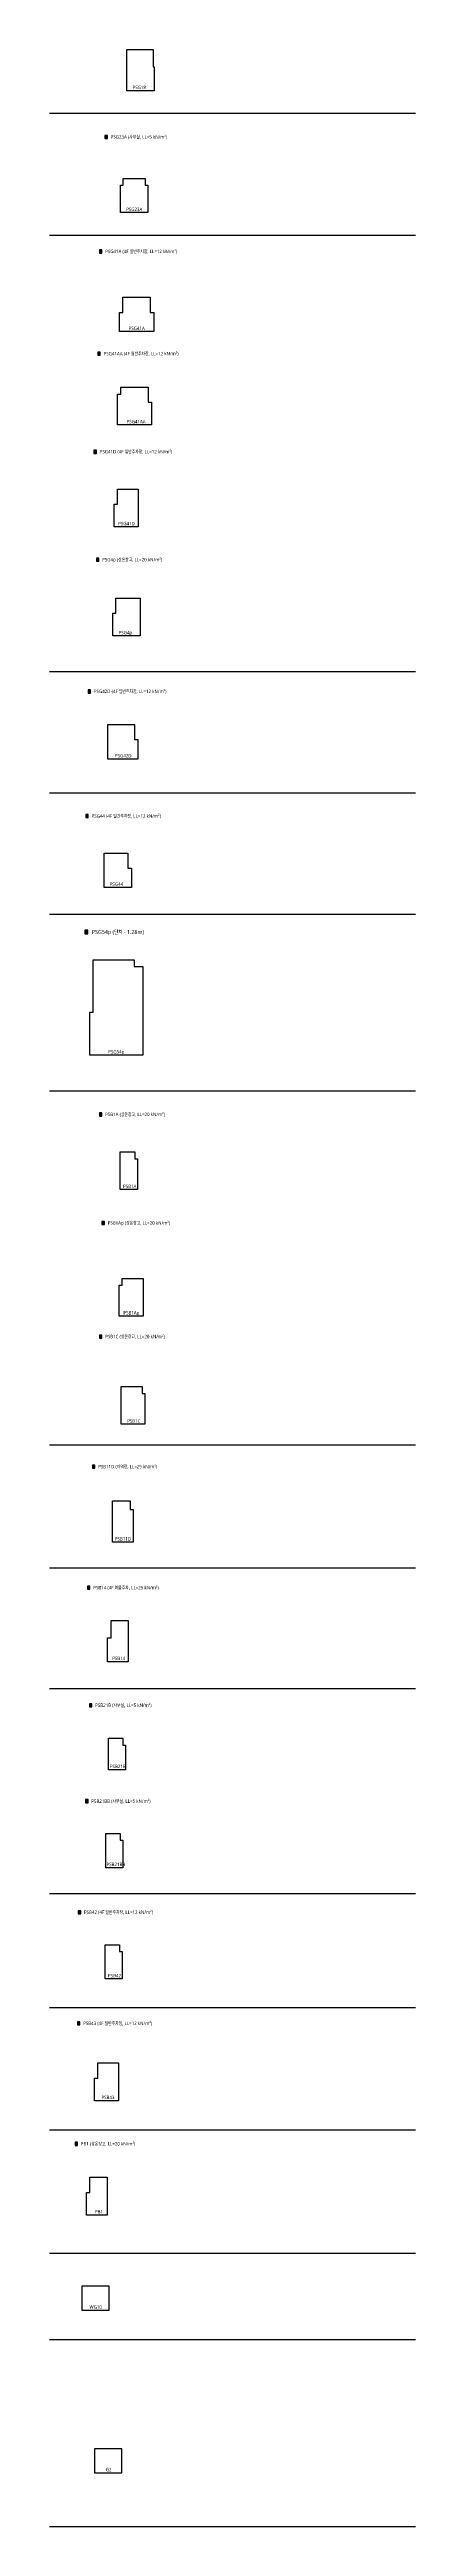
# Model space of a CAD drawing. Header units: millimetres. Extents: x 11948722 to 13111668, y -10771712 to -10232988.
# Drawn here: x 13086663 to 13097350, y -10516342 to -10444085 of the extents above; entities that cross this region are included whole.
import ezdxf
from ezdxf.enums import TextEntityAlignment as Align

# ---------------------------------------------------------------- set-up
doc = ezdxf.new("R2010")
doc.units = ezdxf.units.MM
doc.header["$LTSCALE"] = 150
doc.header["$MEASUREMENT"] = 0
doc.layers.get('0').update_dxf_attribs({"linetype": 'CONTINUOUS'})
doc.layers.get('Defpoints').update_dxf_attribs({"color": 117, "linetype": 'CONTINUOUS'})
doc.layers.add('CON-C', color=2, linetype='CONTINUOUS')
doc.styles.get("Standard").update_dxf_attribs({"font": 'NanumGothic.ttf'})

# ---------------------------------------------------------------- blocks, each defined once
blk = doc.blocks.new('PSG18')
at = {"layer": 'CON-C', "ltscale": 1200, "flags": 128}
blk.add_lwpolyline([(-400, 0), (-400, 1200), (370, 1200), (370, 700), (400, 700), (400, 0)], close=True, dxfattribs=at)
at = {"layer": 'Defpoints', "color": 1, "width": 0.8}
blk.add_text('PSG18', height=99.8, dxfattribs=at).set_placement((-231, 96), align=Align.MIDDLE_LEFT)
blk = doc.blocks.new('PSG23A')
at = {"layer": 'CON-C', "ltscale": 1200, "flags": 128}
blk.add_lwpolyline([(-400, 0), (-400, 800), (-320, 800), (-320, 1000), (320, 1000), (320, 800), (400, 800), (400, 0)], close=True, dxfattribs=at)
at = {"layer": 'Defpoints', "color": 1, "width": 0.8}
blk.add_text('PSG23A', height=99.8, dxfattribs=at).set_placement((-231, 96), align=Align.MIDDLE_LEFT)
blk = doc.blocks.new('PSG41A')
at = {"layer": 'CON-C', "ltscale": 1200, "flags": 128}
blk.add_lwpolyline([(-500, 0), (-500, 560), (-400, 560), (-400, 1000), (400, 1000), (400, 560), (500, 560), (500, 0)], close=True, dxfattribs=at)
at = {"layer": 'Defpoints', "color": 1, "width": 0.8}
blk.add_text('PSG41A', height=99.8, dxfattribs=at).set_placement((-231, 96), align=Align.MIDDLE_LEFT)
blk = doc.blocks.new('PSG41AA')
at = {"layer": 'CON-C', "ltscale": 1200, "flags": 128}
blk.add_lwpolyline([(-500, 0), (-500, 900), (-400, 900), (-400, 1100), (400, 1100), (400, 660), (500, 660), (500, 0)], close=True, dxfattribs=at)
at = {"layer": 'Defpoints', "color": 1, "width": 0.8}
blk.add_text('PSG41AA', height=99.8, dxfattribs=at).set_placement((-231, 96), align=Align.MIDDLE_LEFT)
blk = doc.blocks.new('PSG41D')
at = {"layer": 'CON-C', "ltscale": 1200, "flags": 128}
blk.add_lwpolyline([(-350, 0), (-350, 660), (-250, 660), (-250, 1100), (350, 1100), (350, 0)], close=True, dxfattribs=at)
at = {"layer": 'Defpoints', "color": 1, "width": 0.8}
blk.add_text('PSG41D', height=99.8, dxfattribs=at).set_placement((-231, 96), align=Align.MIDDLE_LEFT)
blk = doc.blocks.new('PSG4p')
at = {"layer": 'CON-C', "ltscale": 1200, "flags": 128}
blk.add_lwpolyline([(-400, 0), (-400, 660), (-310, 660), (-310, 1100), (400, 1100), (400, 1100), (400, 1100), (400, 0)], close=True, dxfattribs=at)
at = {"layer": 'Defpoints', "color": 1, "width": 0.8}
blk.add_text('PSG4p', height=99.8, dxfattribs=at).set_placement((-231, 96), align=Align.MIDDLE_LEFT)
blk = doc.blocks.new('PSG42D')
at = {"layer": 'CON-C', "ltscale": 1200, "flags": 128}
blk.add_lwpolyline([(450, 560), (350, 560), (350, 1000), (-450, 1000), (-450, 0), (450, 0)], close=True, dxfattribs=at)
at = {"layer": 'Defpoints', "color": 1, "width": 0.8}
blk.add_text('PSG42D', height=99.8, dxfattribs=at).set_placement((-231, 96), align=Align.MIDDLE_LEFT)
blk = doc.blocks.new('PSG44')
at = {"layer": 'CON-C', "ltscale": 1200, "flags": 128}
blk.add_lwpolyline([(-400, 0), (-400, 1000), (300, 1000), (300, 560), (400, 560), (400, 0)], close=True, dxfattribs=at)
at = {"layer": 'Defpoints', "color": 1, "width": 0.8}
blk.add_text('PSG44', height=99.8, dxfattribs=at).set_placement((-231, 96), align=Align.MIDDLE_LEFT)
blk = doc.blocks.new('PSG54p')
at = {"layer": 'CON-C', "ltscale": 1200, "flags": 128}
blk.add_lwpolyline([(-775, 1250), (-675, 1250), (-675, 2780), (525, 2780), (525, 2580), (775, 2580), (775, 0), (-775, 0)], close=True, dxfattribs=at)
at = {"layer": 'Defpoints', "color": 1, "width": 0.8}
blk.add_text('PSG54p', height=99.8, dxfattribs=at).set_placement((-231, 96), align=Align.MIDDLE_LEFT)
blk = doc.blocks.new('PSB1A')
at = {"layer": 'CON-C', "ltscale": 1200, "flags": 128}
blk.add_lwpolyline([(-250, 0), (-250, 1100), (170, 1100), (170, 900), (250, 900), (250, 0)], close=True, dxfattribs=at)
at = {"layer": 'Defpoints', "width": 0.8}
blk.add_text('PSB1A', height=99.8, dxfattribs=at).set_placement((-170, 96), align=Align.MIDDLE_LEFT)
blk = doc.blocks.new('PSB1Ap')
at = {"layer": 'CON-C', "ltscale": 1200, "flags": 128}
blk.add_lwpolyline([(-350, 0), (-350, 900), (-270, 900), (-270, 1100), (350, 1100), (350, 0)], close=True, dxfattribs=at)
at = {"layer": 'Defpoints', "color": 1, "width": 0.8}
blk.add_text('PSB1Ap', height=99.8, dxfattribs=at).set_placement((-231, 96), align=Align.MIDDLE_LEFT)
blk = doc.blocks.new('PSB1C')
at = {"layer": 'CON-C', "ltscale": 1200, "flags": 128}
blk.add_lwpolyline([(-350, 0), (-350, 1100), (270, 1100), (270, 900), (350, 900), (350, 0)], close=True, dxfattribs=at)
at = {"layer": 'Defpoints', "color": 1, "width": 0.8}
blk.add_text('PSB1C', height=99.8, dxfattribs=at).set_placement((-171, 96), align=Align.MIDDLE_LEFT)
blk = doc.blocks.new('PSB11D')
at = {"layer": 'CON-C', "ltscale": 1200, "flags": 128}
blk.add_lwpolyline([(-300, 0), (-300, 1200), (-300, 1200), (-300, 1200), (220, 1200), (220, 950), (300, 950), (300, 0)], close=True, dxfattribs=at)
at = {"layer": 'Defpoints', "color": 1, "width": 0.8}
blk.add_text('PSB11D', height=99.8, dxfattribs=at).set_placement((-231, 96), align=Align.MIDDLE_LEFT)
blk = doc.blocks.new('PSB14')
at = {"layer": 'CON-C', "ltscale": 1200, "flags": 128}
blk.add_lwpolyline([(-300, 0), (-300, 700), (-200, 700), (-200, 1200), (300, 1200), (300, 0)], close=True, dxfattribs=at)
at = {"layer": 'Defpoints', "color": 1, "width": 0.8}
blk.add_text('PSB14', height=99.8, dxfattribs=at).set_placement((-164, 96), align=Align.MIDDLE_LEFT)
blk = doc.blocks.new('PSB21B')
at = {"layer": 'CON-C', "ltscale": 1200, "flags": 128}
blk.add_lwpolyline([(-250, 0), (-250, 920), (-250, 920), (-250, 920), (170, 920), (170, 720), (250, 720), (250, 0)], close=True, dxfattribs=at)
at = {"layer": 'Defpoints', "color": 1, "width": 0.8}
blk.add_text('PSB21B', height=99.8, dxfattribs=at).set_placement((-210, 96), align=Align.MIDDLE_LEFT)
blk = doc.blocks.new('PSB21BB')
at = {"layer": 'CON-C', "ltscale": 1200, "flags": 128}
blk.add_lwpolyline([(-250, 0), (-250, 1000), (170, 1000), (170, 800), (250, 800), (250, 0)], close=True, dxfattribs=at)
at = {"layer": 'Defpoints', "color": 1, "width": 0.8}
blk.add_text('PSB21BB', height=99.8, dxfattribs=at).set_placement((-231, 96), align=Align.MIDDLE_LEFT)
blk = doc.blocks.new('PSB42')
at = {"layer": 'CON-C', "ltscale": 1200, "flags": 128}
blk.add_lwpolyline([(-250, 0), (-250, 1000), (170, 1000), (170, 800), (250, 800), (250, 0)], close=True, dxfattribs=at)
at = {"layer": 'Defpoints', "color": 1, "width": 0.8}
blk.add_text('PSB42', height=99.8, dxfattribs=at).set_placement((-164, 96), align=Align.MIDDLE_LEFT)
blk = doc.blocks.new('PSB43')
at = {"layer": 'CON-C', "ltscale": 1200, "flags": 128}
blk.add_lwpolyline([(-350, 0), (-350, 660), (-250, 660), (-250, 1100), (350, 1100), (350, 0)], close=True, dxfattribs=at)
at = {"layer": 'Defpoints', "color": 1, "width": 0.8}
blk.add_text('PSB43', height=99.8, dxfattribs=at).set_placement((-144, 96), align=Align.MIDDLE_LEFT)
blk = doc.blocks.new('PB1')
at = {"layer": 'CON-C', "ltscale": 1200, "flags": 128}
blk.add_lwpolyline([(-300, 0), (-300, 660), (-210, 660), (-210, 1100), (300, 1100), (300, 0)], close=True, dxfattribs=at)
at = {"layer": 'Defpoints', "color": 1, "width": 0.8}
blk.add_text('PB1', height=99.8, dxfattribs=at).set_placement((-57, 96), align=Align.MIDDLE_LEFT)
blk = doc.blocks.new('WG10')
at = {"layer": 'CON-C', "ltscale": 1200}
blk.add_lwpolyline([(-400, 0), (400, 0), (400, 700), (-400, 700)], close=True, dxfattribs=at)
at = {"layer": 'Defpoints', "color": 1, "width": 0.8}
blk.add_text('WG10', height=99.8, dxfattribs=at).set_placement((-173, 96), align=Align.MIDDLE_LEFT)
blk = doc.blocks.new('G2')
at = {"layer": 'CON-C', "ltscale": 1200}
blk.add_lwpolyline([(-400, 0), (400, 0), (400, 700), (-400, 700)], close=True, dxfattribs=at)
at = {"layer": 'Defpoints', "color": 1, "width": 0.8}
blk.add_text('G2', height=99.8, dxfattribs=at).set_placement((-72, 96), align=Align.MIDDLE_LEFT)

msp = doc.modelspace()

# ---------------------------------------------------------------- hatches: boundary and pattern name
for points in [[(13088353, -10446683.3), (13088353, -10446590.6), (13088281.7, -10446590.6), (13088281.7, -10446683.3)], [(13088193.7, -10450023.2), (13088193.7, -10449930.5), (13088122.4, -10449930.5), (13088122.4, -10450023.2)], [(13088147.5, -10453004.9), (13088147.5, -10452912.2), (13088076.2, -10452912.2), (13088076.2, -10453004.9)], [(13088033.8, -10455865.7), (13088033.8, -10455773), (13087962.5, -10455773), (13087962.5, -10455865.7)], [(13088104.9, -10459014.6), (13088104.9, -10458921.9), (13088033.6, -10458921.9), (13088033.6, -10459014.6)], [(13087863.9, -10462856.1), (13087863.9, -10462763.4), (13087792.6, -10462763.4), (13087792.6, -10462856.1)], [(13087795.3, -10466492.1), (13087795.3, -10466399.4), (13087724, -10466399.4), (13087724, -10466492.1)], [(13087784.9, -10469885.8), (13087784.9, -10469774.7), (13087699.4, -10469774.7), (13087699.4, -10469885.8)], [(13088192.9, -10475197.8), (13088192.9, -10475105.2), (13088121.6, -10475105.2), (13088121.6, -10475197.8)], [(13088266.2, -10478363.9), (13088266.2, -10478271.2), (13088194.9, -10478271.2), (13088194.9, -10478363.9)], [(13088191.4, -10481677.7), (13088191.4, -10481585), (13088120.1, -10481585), (13088120.1, -10481677.7)], [(13087986.7, -10485472.2), (13087986.7, -10485379.5), (13087915.4, -10485379.5), (13087915.4, -10485472.2)], [(13087845.9, -10489003.2), (13087845.9, -10488910.5), (13087774.6, -10488910.5), (13087774.6, -10489003.2)], [(13087902.3, -10492432.4), (13087902.3, -10492339.8), (13087831, -10492339.8), (13087831, -10492432.4)], [(13087788.1, -10495232.3), (13087788.1, -10495139.6), (13087716.8, -10495139.6), (13087716.8, -10495232.3)], [(13087575.2, -10498471.4), (13087575.2, -10498378.7), (13087504, -10498378.7), (13087504, -10498471.4)], [(13087550.6, -10501712.5), (13087550.6, -10501619.8), (13087479.4, -10501619.8), (13087479.4, -10501712.5)], [(13087479.5, -10505227.6), (13087479.5, -10505134.9), (13087408.2, -10505134.9), (13087408.2, -10505227.6)]]:
    msp.add_hatch(color=256).paths.add_polyline_path(points)

# ---------------------------------------------------------------- linework, layer by layer
for points in [[(13088353, -10446683.3), (13088353, -10446590.6), (13088281.7, -10446590.6), (13088281.7, -10446683.3)], [(13088193.7, -10450023.2), (13088193.7, -10449930.5), (13088122.4, -10449930.5), (13088122.4, -10450023.2)], [(13088147.5, -10453004.9), (13088147.5, -10452912.2), (13088076.2, -10452912.2), (13088076.2, -10453004.9)], [(13088033.8, -10455865.7), (13088033.8, -10455773), (13087962.5, -10455773), (13087962.5, -10455865.7)], [(13088104.9, -10459014.6), (13088104.9, -10458921.9), (13088033.6, -10458921.9), (13088033.6, -10459014.6)], [(13087863.9, -10462856.1), (13087863.9, -10462763.4), (13087792.6, -10462763.4), (13087792.6, -10462856.1)], [(13087795.3, -10466492.1), (13087795.3, -10466399.4), (13087724, -10466399.4), (13087724, -10466492.1)], [(13087784.9, -10469885.8), (13087784.9, -10469774.7), (13087699.4, -10469774.7), (13087699.4, -10469885.8)], [(13088192.9, -10475197.8), (13088192.9, -10475105.2), (13088121.6, -10475105.2), (13088121.6, -10475197.8)], [(13088266.2, -10478363.9), (13088266.2, -10478271.2), (13088194.9, -10478271.2), (13088194.9, -10478363.9)], [(13088191.4, -10481677.7), (13088191.4, -10481585), (13088120.1, -10481585), (13088120.1, -10481677.7)], [(13087986.7, -10485472.2), (13087986.7, -10485379.5), (13087915.4, -10485379.5), (13087915.4, -10485472.2)], [(13087845.9, -10489003.2), (13087845.9, -10488910.5), (13087774.6, -10488910.5), (13087774.6, -10489003.2)], [(13087902.3, -10492432.4), (13087902.3, -10492339.8), (13087831, -10492339.8), (13087831, -10492432.4)], [(13087788.1, -10495232.3), (13087788.1, -10495139.6), (13087716.8, -10495139.6), (13087716.8, -10495232.3)], [(13087575.2, -10498471.4), (13087575.2, -10498378.7), (13087504, -10498378.7), (13087504, -10498471.4)], [(13087550.6, -10501712.5), (13087550.6, -10501619.8), (13087479.4, -10501619.8), (13087479.4, -10501712.5)], [(13087479.5, -10505227.6), (13087479.5, -10505134.9), (13087408.2, -10505134.9), (13087408.2, -10505227.6)]]:
    msp.add_lwpolyline(points, close=True)
at = {"layer": 'CON-C', "ltscale": 1200}
for p, q in [((13086663.4, -10445941.8), (13097349.6, -10445941.8)), ((13086663.4, -10449503.9), (13097349.6, -10449503.9)), ((13086663.4, -10462225.6), (13097349.6, -10462225.6)), ((13086663.4, -10465769.5), (13097349.6, -10465769.5)), ((13086663.4, -10469304.6), (13097349.6, -10469304.6)), ((13086663.4, -10474461.4), (13097349.6, -10474461.4)), ((13086663.4, -10484791.5), (13097349.6, -10484791.5)), ((13086663.4, -10488377.5), (13097349.6, -10488377.5)), ((13086663.4, -10491898.7), (13097349.6, -10491898.7)), ((13086663.4, -10497877.9), (13097349.6, -10497877.9)), ((13086663.4, -10501204.4), (13097349.6, -10501204.4)), ((13086663.4, -10504771), (13097349.6, -10504771))]:
    msp.add_line(p, q, dxfattribs=at)
at = {"layer": 'CON-C', "color": 1, "ltscale": 1200}
for p, q in [((13086663.4, -10508373.4), (13097349.6, -10508373.4)), ((13086663.4, -10510888.5), (13097349.6, -10510888.5)), ((13086663.4, -10516341.7), (13097349.6, -10516341.7))]:
    msp.add_line(p, q, dxfattribs=at)

# ---------------------------------------------------------------- block references
at = {"layer": 'CON-C', "ltscale": 1200}
for name, p in [('PSG18', (13089321.1, -10445284.9)), ('PSG23A', (13089132.5, -10448842.2)), ('PSG41A', (13089205.6, -10452312)), ('PSG41AA', (13089145.2, -10455034.3)), ('PSG41D', (13088902.1, -10458009.5)), ('PSG4p', (13088913.1, -10461189.8)), ('PSG42D', (13088806.9, -10464781.2)), ('PSG44', (13088654.9, -10468529.6)), ('PSG54p', (13088612, -10473418.5)), ('PSB1A', (13088981.2, -10477341.9)), ('PSB1Ap', (13089052.2, -10481033.3)), ('PSB1C', (13089101.4, -10484187.9)), ('PSB11D', (13088801.7, -10487626.2)), ('PSB14', (13088659.2, -10491114.1)), ('PSB21B', (13088636.9, -10494265.6)), ('PSB21BB', (13088558.6, -10497124.5)), ('PSB42', (13088536.2, -10500370)), ('PSB43', (13088325.7, -10503921.3)), ('PB1', (13088048, -10507256.5)), ('WG10', (13088006.1, -10510036)), ('G2', (13088379.4, -10514777.5))]:
    msp.add_blockref(name, p, dxfattribs=at)

# ---------------------------------------------------------------- texts
at = {"width": 0.8}
for s, height, p in [('PSG23A (사무실, LL=5 kN/m²)', 99.792, (13088449.6, -10446634.1)), ('PSG41A (4F 일반주차장, LL=12 kN/m²)', 99.792, (13088290.3, -10449974)), ('PSG41AA (4F 일반주차장, LL=12 kN/m²)', 99.792, (13088244.1, -10452955.7)), ('PSG41D (4F 일반주차장, LL=12 kN/m²)', 99.792, (13088130.4, -10455816.5)), ('PSG4p (상온창고, LL=20 kN/m²)', 99.792, (13088201.5, -10458965.4)), ('PSG42D (4F 일반주차장, LL=12 kN/m²)', 99.792, (13087960.4, -10462806.9)), ('PSG44 (4F 일반주차장, LL=12 kN/m²)', 99.792, (13087891.8, -10466442.9)), ('PSG54p (단차 - 1.28m)', 119.75, (13087900.8, -10469826.8)), ('PSB1A (상온창고, LL=20 kN/m²)', 99.792, (13088289.5, -10475148.7)), ('PSB1Ap (상온창고, LL=20 kN/m²)', 99.792, (13088362.8, -10478314.7)), ('PSB1C (상온창고, LL=20 kN/m²)', 99.792, (13088288, -10481628.5)), ('PSB11D (하역장, LL=25 kN/m²)', 99.792, (13088083.3, -10485423)), ('PSB14 (4F 화물주차, LL=25 kN/m²)', 99.792, (13087942.5, -10488954)), ('PSB21B (사무실, LL=5 kN/m²)', 99.792, (13087998.9, -10492383.3)), ('PSB21BB (사무실, LL=5 kN/m²)', 99.792, (13087884.7, -10495183.1)), ('PSB42 (4F 일반주차장, LL=12 kN/m²)', 99.792, (13087671.8, -10498422.2)), ('PSB43 (4F 일반주차장, LL=12 kN/m²)', 99.792, (13087647.2, -10501663.3)), ('PB1 (상온창고, LL=20 kN/m²)', 99.792, (13087576.1, -10505178.4))]:
    msp.add_text(s, height=height, dxfattribs=at).set_placement(p, align=Align.MIDDLE_LEFT)

doc.saveas('drawing.dxf')
